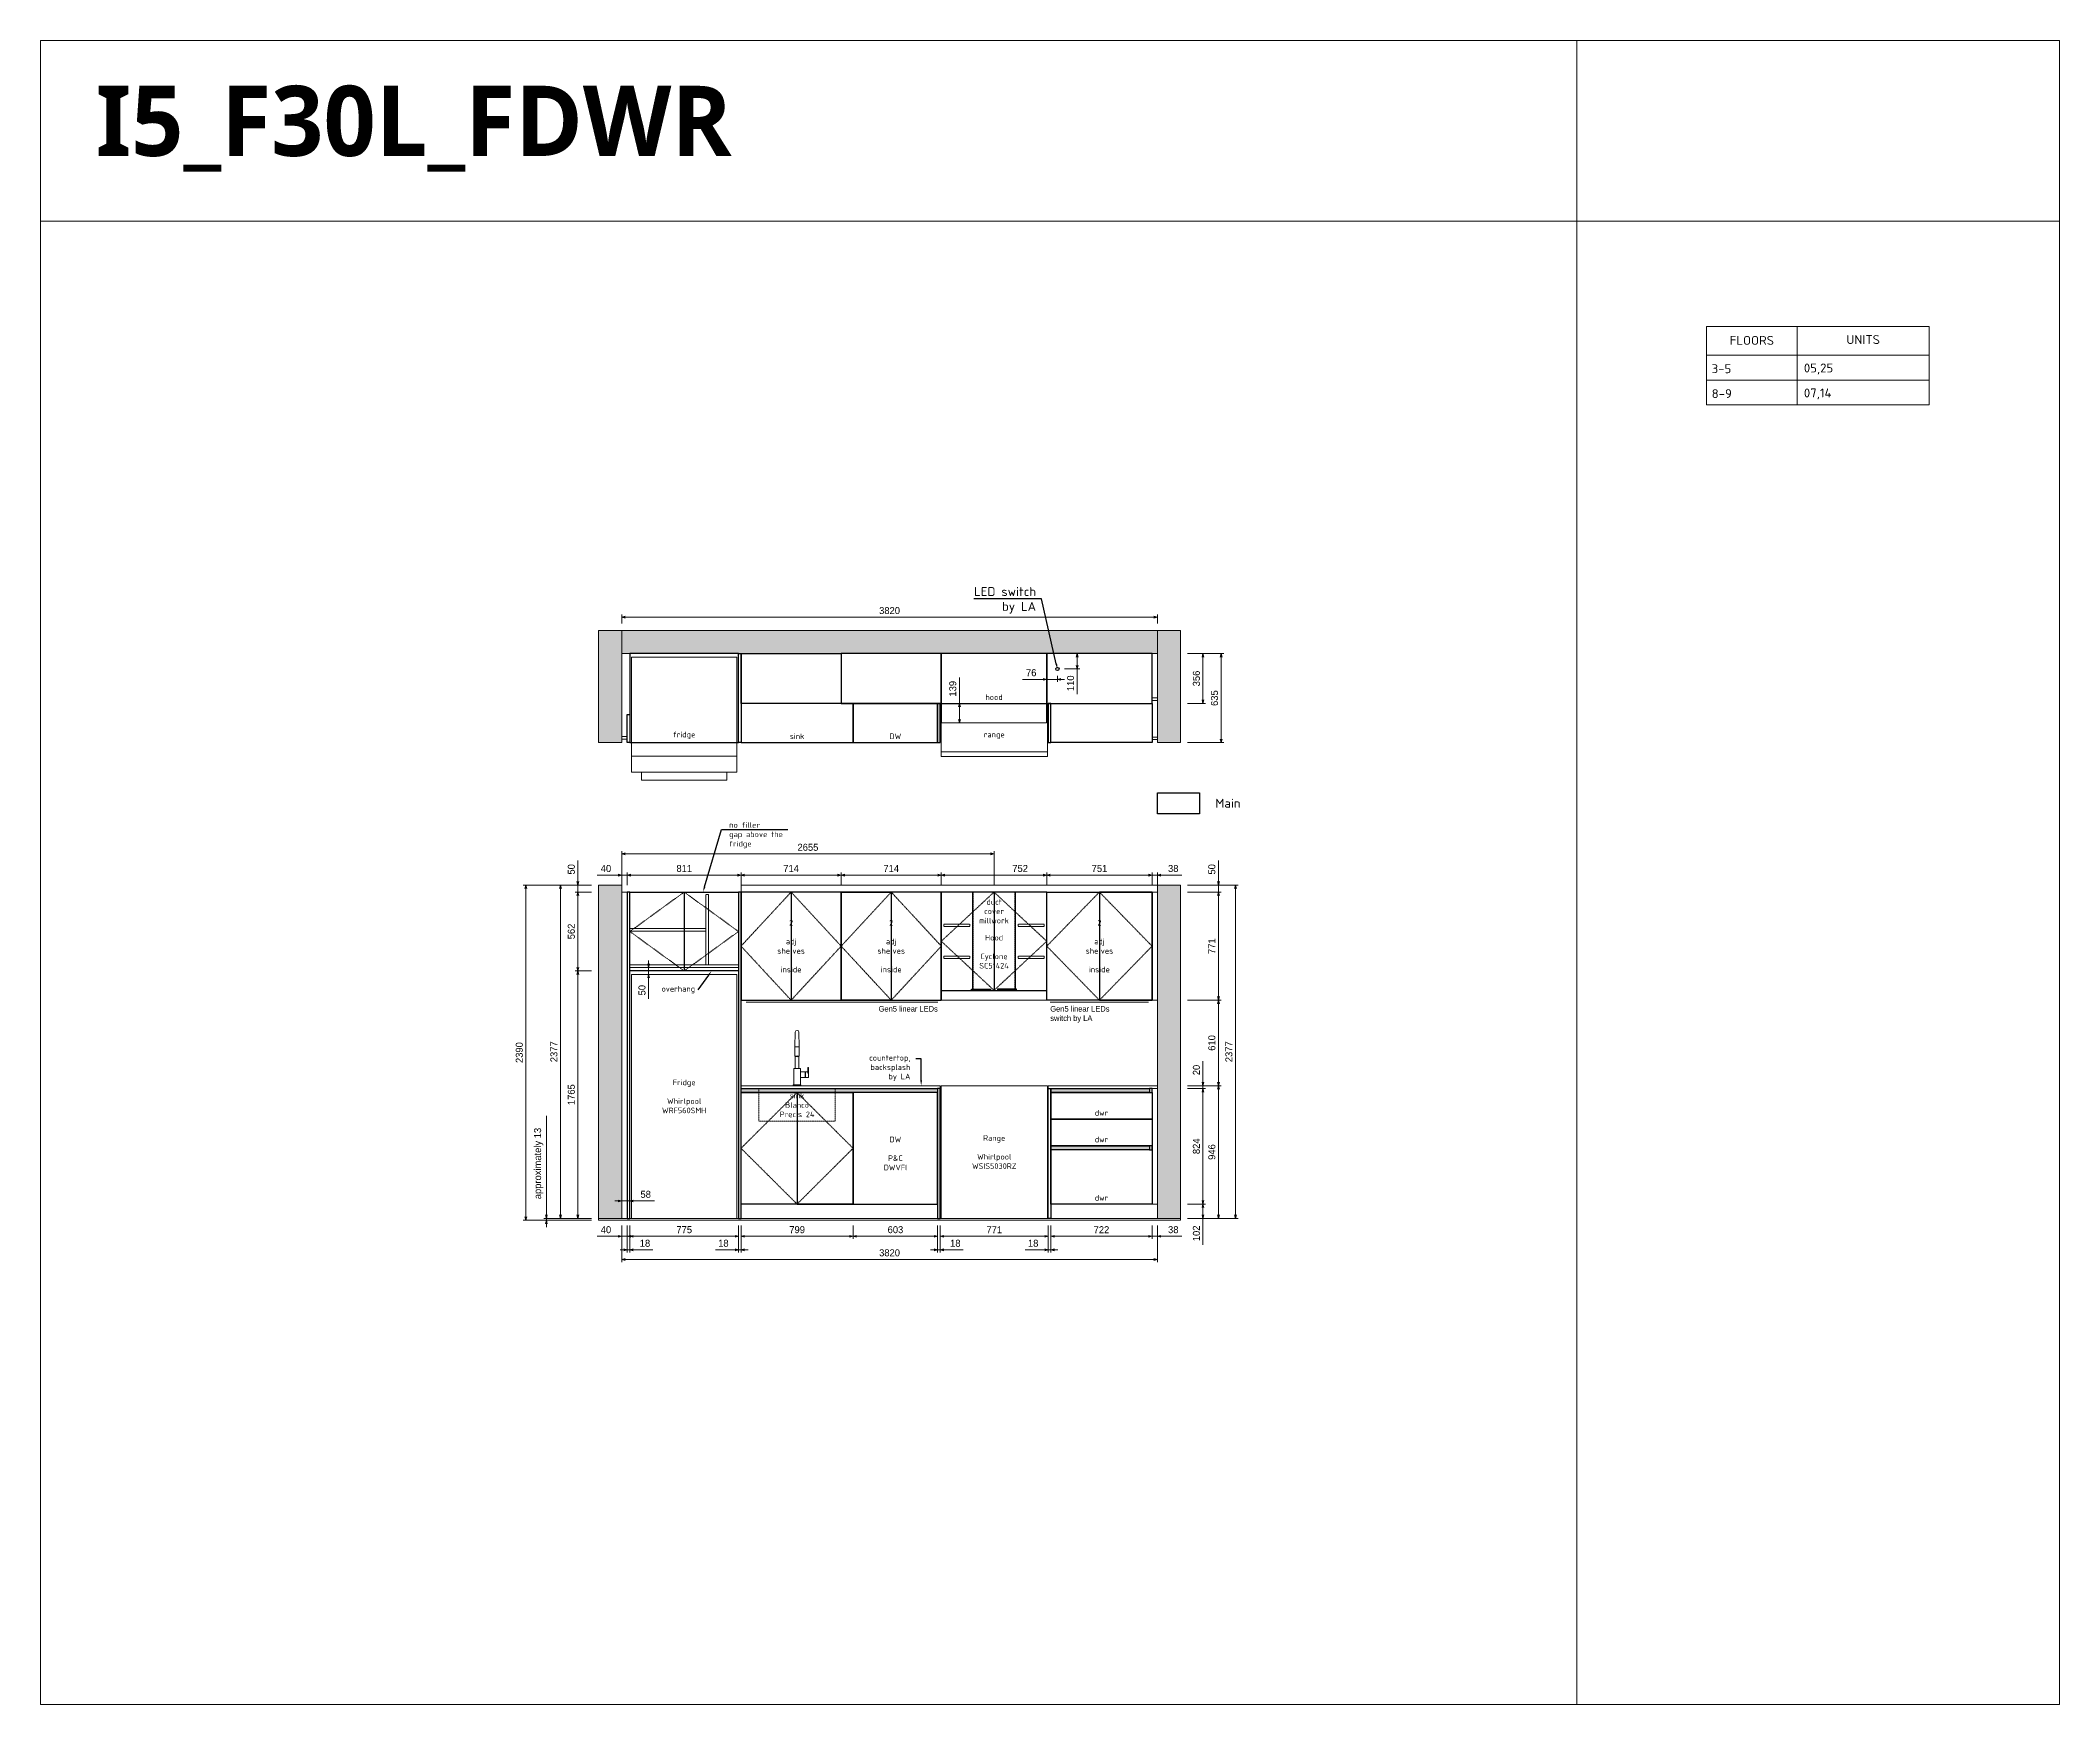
# Model space of a CAD drawing. Header units: millimetres. Extents: x 317748 to 451058, y -7309 to 88509.
# Drawn here: x 336750 to 351148, y -7309 to 4560 of the extents above; entities that cross this region are included whole.
import ezdxf
from ezdxf import colors
from ezdxf.entities.mleader import LeaderData, LeaderLine
from ezdxf.math import Vec2, Vec3

# ---------------------------------------------------------------- set-up
doc = ezdxf.new("R2010")
doc.units = ezdxf.units.MM
doc.header["$LTSCALE"] = 2
doc.header["$MEASUREMENT"] = 0
doc.header["$PDMODE"] = 3
doc.linetypes.add('DASHEDX2', pattern=[1.5, 1, -0.5])
doc.linetypes.add('HIDDEN2', pattern=[0.1875, 0.125, -0.0625])
doc.layers.get('0').update_dxf_attribs({"lineweight": 30})
doc.layers.get('Defpoints').update_dxf_attribs({"color": 255, "lineweight": 0})
for name, color, linetype, lineweight in [('1', 10, 'Continuous', 18), ('4', 6, 'Continuous', 18), ('Appliance', 4, 'Continuous', 20), ('Appliances', 4, 'Continuous', 13), ('Cabinets', 7, 'Continuous', 25), ('Dims', 4, 'Continuous', 20), ('Hatch_grey', 253, 'Continuous', 5), ('KK + Filler', 252, 'Continuous', 18), ('Line_Hdn_Blu', 4, 'HIDDEN2', 5), ('Line_Hidden', 8, 'DASHEDX2', 15), ('Line_Thin', 8, 'Continuous', 18), ('Text', 4, 'Continuous', 20)]:
    doc.layers.add(name, color=color, linetype=linetype, lineweight=lineweight)
doc.styles.add('AGS', font='ags.shx')
doc.styles.add('style1', font='simplex.shx')
doc.dimstyles.new('mm LG 30', dxfattribs={"dimtxt": 50, "dimasz": 25, "dimexe": 19, "dimexo": 50, "dimgap": 22, "dimtad": 1, "dimdec": 0, "dimdsep": 46, "dimtxsty": 'AGS', "dimblk": 'OPEN30', "dimcen": 2, "dimclrd": 256, "dimclre": 256, "dimclrt": 256, "dimadec": 0, "dimazin": 0, "dimtm": 1e-09, "dimtfac": 1, "dimtdec": 0, "dimtmove": 0, "dimatfit": 3, "dimldrblk": 'OPEN30', "dimfxl": 1, "dimtolj": 1, "dimlwd": -1, "dimlwe": -1, "dimarcsym": 0})

msp = doc.modelspace()

# ---------------------------------------------------------------- texts
at = {"layer": '4', "color": 1, "insert": (337143.5, 4235.8), "char_height": 500.5397, "attachment_point": 1, "style": 'style1'}
msp.add_mtext_dynamic_manual_height_columns('{\\fSegoe UI Semibold|b0|i0|c0|p34;\\C3;I\\fSegoe UI Semibold|b0|i0|c204|p34;5\\fSegoe UI Semibold|b0|i0|c0|p34;_F\\fSegoe UI Semibold|b0|i0|c204|p34;30\\fSegoe UI Semibold|b0|i0|c0|p34;L_FDWR}', width=12685.365, gutter_width=25.4, heights=[0], dxfattribs=at)
at = {"layer": 'Appliances', "ltscale": 2, "char_height": 40, "style": 'AGS'}
for s, insert, attachment_point in [('Gen5 linear LEDs', (343149, -2326.7), 3), ('Gen5 linear LEDs\\Pswitch by LA', (343951, -2326.7), 1)]:
    msp.add_mtext_dynamic_manual_height_columns(s, width=595.469, gutter_width=1000, heights=[0], dxfattribs=dict(at, insert=insert, attachment_point=attachment_point))
at = {"layer": 'Dims', "char_height": 40, "style": 'style1'}
for s, width, heights, insert, attachment_point in [('\\pxqc;hood', 405.632, [143], (343550, -144.1), 8), ('\\pxqc;fridge', 405.632, [143], (341340.5, -423.1), 8), ('\\pxqc;sink', 405.632, [143], (342145.5, -423.1), 8), ('\\pxqc;DW', 405.632, [143], (342846.5, -423.1), 8), ('\\pxqc;range', 405.632, [143], (343552.1, -423.1), 8), ('\\pxqc;2\\P\\Padj\\Pshelves\\P\\Pinside', 298.831, [479.9], (342103, -1899.8), 5), ('\\pxqc;2\\P\\Padj\\Pshelves\\P\\Pinside', 298.831, [479.9], (342817, -1899.8), 5), ('\\pxqc;2\\P\\Padj\\Pshelves\\P\\Pinside', 298.831, [479.9], (344301.5, -1899.8), 5), ('\\pxqc;Hood\\P\\PCyclone\\PSC51424', 600, [287.9], (343550, -1939.3), 5), ('\\pxqc;Fridge\\P\\PWhirlpool\\PWRF560SMH', 600, [287.9], (341340.5, -2971.3), 5), ('\\pxqc;sink\\PBlanco\\PPrecis 24', 600, [287.9], (342145.5, -3032.8), 5), ('\\pxqc;dwr', 263.766, [93], (344316, -3108.3), 8), ('\\pxqc;DW\\P\\PP&C\\PDWVFI', 600, [287.9], (342846.5, -3378.3), 5), ('\\pxqc;Range\\P\\PWhirlpool\\PWSIS5030RZ', 600, [287.9], (343551.5, -3368.3), 5), ('\\pxqc;dwr', 263.766, [93], (344316, -3298.3), 8), ('\\pxqc;dwr', 263.766, [93], (344316, -3714.3), 8)]:
    msp.add_mtext_dynamic_manual_height_columns(s, width=width, gutter_width=25, heights=heights, dxfattribs=dict(at, insert=insert, attachment_point=attachment_point))
at = {"layer": 'Dims', "insert": (343550, -1564.3), "char_height": 40, "width": 331.87, "attachment_point": 2, "style": 'style1'}
msp.add_mtext('\\pxqc;duct\\Pcover \\Pmillwork', dxfattribs=at)
at = {"layer": 'Text', "color": 0, "char_height": 63.5, "attachment_point": 1, "style": 'style1'}
for s, width, insert in [('\\pxqc;FLOORS', 648.035, (348629.8, 2452)), ('\\pxqc;UNITS', 939.728, (349277.8, 2457.6)), ('3-5', 648.035, (348667.2, 2249.9)), ('\\pxql;05,25', 648.035, (349324.4, 2255)), ('8-9', 648.035, (348667.2, 2072.1)), ('\\pxql;07,14', 648.035, (349324.4, 2077.2))]:
    msp.add_mtext_dynamic_manual_height_columns(s, width=width, gutter_width=25.4, heights=[0], dxfattribs=dict(at, insert=insert))
at = {"layer": 'Text', "insert": (345127.9, -880.7), "char_height": 63.5, "attachment_point": 4, "style": 'style1'}
msp.add_mtext_dynamic_manual_height_columns('Main', width=954.766, gutter_width=25.4, heights=[332.5], dxfattribs=at)

# ---------------------------------------------------------------- blocks, each defined once
blk = doc.blocks.new('_Open30')
at = {"color": 0, "linetype": 'ByBlock', "lineweight": -2}
for p, q in [((-1, 0.27), (0, 0)), ((0, 0), (-1, -0.27)), ((0, 0), (-1, 0))]:
    blk.add_line(p, q, dxfattribs=at)
blk = doc.blocks.new('*D263')
at = {"layer": 'Defpoints', "color": 0, "ltscale": 2, "transparency": 16777216}
for p in [(343166, -3841), (343937, -3841), (343937, -3969)]:
    blk.add_point(p, dxfattribs=at)
at = {"layer": 'Dims', "ltscale": 2, "transparency": 16777216}
for p, q in [((343166, -3891), (343166, -3988)), ((343191, -3969), (343912, -3969)), ((343937, -3891), (343937, -3988))]:
    blk.add_line(p, q, dxfattribs=at)
at = {"layer": 'Dims', "ltscale": 2, "transparency": 16777216, "xscale": 25, "yscale": 25, "zscale": 25, "rotation": 180}
blk.add_blockref('_Open30', (343166, -3969), dxfattribs=at)
at = {"layer": 'Dims', "ltscale": 2, "transparency": 16777216, "xscale": 25, "yscale": 25, "zscale": 25}
blk.add_blockref('_Open30', (343937, -3969), dxfattribs=at)
at = {"layer": 'Dims', "ltscale": 2, "transparency": 16777216, "insert": (343552, -3922), "char_height": 50, "attachment_point": 5, "style": 'AGS'}
blk.add_mtext('\\A1;771', dxfattribs=at)
blk = doc.blocks.new('*D244')
at = {"layer": 'Defpoints', "color": 0, "ltscale": 2, "transparency": 16777216}
for p in [(342545, -3841), (343148, -3841), (342545, -3969)]:
    blk.add_point(p, dxfattribs=at)
at = {"layer": 'Dims', "ltscale": 2, "transparency": 16777216}
for p, q in [((342545, -3891), (342545, -3988)), ((343123, -3969), (342570, -3969)), ((343148, -3891), (343148, -3988))]:
    blk.add_line(p, q, dxfattribs=at)
at = {"layer": 'Dims', "ltscale": 2, "transparency": 16777216, "xscale": 25, "yscale": 25, "zscale": 25, "rotation": 180}
blk.add_blockref('_Open30', (342545, -3969), dxfattribs=at)
at = {"layer": 'Dims', "ltscale": 2, "transparency": 16777216, "xscale": 25, "yscale": 25, "zscale": 25}
blk.add_blockref('_Open30', (343148, -3969), dxfattribs=at)
at = {"layer": 'Dims', "ltscale": 2, "transparency": 16777216, "insert": (342847, -3922), "char_height": 50, "attachment_point": 5, "style": 'AGS'}
blk.add_mtext('\\A1;603', dxfattribs=at)
blk = doc.blocks.new('*D245')
at = {"layer": 'Defpoints', "color": 0, "ltscale": 2, "transparency": 16777216}
for p in [(341746, -3841), (342545, -3841), (341746, -3969)]:
    blk.add_point(p, dxfattribs=at)
at = {"layer": 'Dims', "ltscale": 2, "transparency": 16777216}
for p, q in [((341746, -3891), (341746, -3988)), ((342520, -3969), (341771, -3969)), ((342545, -3891), (342545, -3988))]:
    blk.add_line(p, q, dxfattribs=at)
at = {"layer": 'Dims', "ltscale": 2, "transparency": 16777216, "xscale": 25, "yscale": 25, "zscale": 25, "rotation": 180}
blk.add_blockref('_Open30', (341746, -3969), dxfattribs=at)
at = {"layer": 'Dims', "ltscale": 2, "transparency": 16777216, "xscale": 25, "yscale": 25, "zscale": 25}
blk.add_blockref('_Open30', (342545, -3969), dxfattribs=at)
at = {"layer": 'Dims', "ltscale": 2, "transparency": 16777216, "insert": (342146, -3922), "char_height": 50, "attachment_point": 5, "style": 'AGS'}
blk.add_mtext('\\A1;799', dxfattribs=at)
blk = doc.blocks.new('*D246')
at = {"layer": 'Defpoints', "color": 0, "ltscale": 2, "transparency": 16777216}
for p in [(343955, -3841), (344677, -3841), (344677, -3969)]:
    blk.add_point(p, dxfattribs=at)
at = {"layer": 'Dims', "ltscale": 2, "transparency": 16777216}
for p, q in [((343955, -3891), (343955, -3988)), ((343980, -3969), (344652, -3969)), ((344677, -3891), (344677, -3988))]:
    blk.add_line(p, q, dxfattribs=at)
at = {"layer": 'Dims', "ltscale": 2, "transparency": 16777216, "xscale": 25, "yscale": 25, "zscale": 25, "rotation": 180}
blk.add_blockref('_Open30', (343955, -3969), dxfattribs=at)
at = {"layer": 'Dims', "ltscale": 2, "transparency": 16777216, "xscale": 25, "yscale": 25, "zscale": 25}
blk.add_blockref('_Open30', (344677, -3969), dxfattribs=at)
at = {"layer": 'Dims', "ltscale": 2, "transparency": 16777216, "insert": (344316, -3922), "char_height": 50, "attachment_point": 5, "style": 'AGS'}
blk.add_mtext('\\A1;722', dxfattribs=at)
blk = doc.blocks.new('*D222')
at = {"layer": 'Defpoints', "color": 0, "ltscale": 2, "transparency": 16777216}
for p in [(344677, -3841), (344715, -3841), (344715, -3969)]:
    blk.add_point(p, dxfattribs=at)
at = {"layer": 'Dims', "ltscale": 2, "transparency": 16777216}
for p, q in [((344652, -3969), (344627, -3969)), ((344677, -3891), (344677, -3988)), ((344677, -3969), (344715, -3969)), ((344715, -3891), (344715, -3988)), ((344740, -3969), (344890, -3969))]:
    blk.add_line(p, q, dxfattribs=at)
at = {"layer": 'Dims', "ltscale": 2, "transparency": 16777216, "xscale": 25, "yscale": 25, "zscale": 25}
blk.add_blockref('_Open30', (344677, -3969), dxfattribs=at)
at = {"layer": 'Dims', "ltscale": 2, "transparency": 16777216, "xscale": 25, "yscale": 25, "zscale": 25, "rotation": 180}
blk.add_blockref('_Open30', (344715, -3969), dxfattribs=at)
at = {"layer": 'Dims', "ltscale": 2, "transparency": 16777216, "insert": (344828, -3922), "char_height": 50, "attachment_point": 5, "style": 'AGS'}
blk.add_mtext('\\A1;38', dxfattribs=at)
blk = doc.blocks.new('*D223')
at = {"layer": 'Defpoints', "color": 0, "ltscale": 2, "transparency": 16777216}
for p in [(343937, -3841), (343955, -3841), (343937, -4066)]:
    blk.add_point(p, dxfattribs=at)
at = {"layer": 'Dims', "ltscale": 2, "transparency": 16777216}
for p, q in [((343937, -3891), (343937, -4085)), ((343955, -3891), (343955, -4085)), ((343912, -4066), (343772, -4066)), ((343955, -4066), (343937, -4066)), ((343980, -4066), (344005, -4066))]:
    blk.add_line(p, q, dxfattribs=at)
at = {"layer": 'Dims', "ltscale": 2, "transparency": 16777216, "xscale": 25, "yscale": 25, "zscale": 25}
blk.add_blockref('_Open30', (343937, -4066), dxfattribs=at)
at = {"layer": 'Dims', "ltscale": 2, "transparency": 16777216, "xscale": 25, "yscale": 25, "zscale": 25, "rotation": 180}
blk.add_blockref('_Open30', (343955, -4066), dxfattribs=at)
at = {"layer": 'Dims', "ltscale": 2, "transparency": 16777216, "insert": (343829, -4019), "char_height": 50, "attachment_point": 5, "style": 'AGS'}
blk.add_mtext('\\A1;18', dxfattribs=at)
blk = doc.blocks.new('*D224')
at = {"layer": 'Defpoints', "color": 0, "ltscale": 2, "transparency": 16777216}
for p in [(343148, -3841), (343166, -3841), (343166, -4066)]:
    blk.add_point(p, dxfattribs=at)
at = {"layer": 'Dims', "ltscale": 2, "transparency": 16777216}
for p, q in [((343148, -3891), (343148, -4085)), ((343166, -3891), (343166, -4085)), ((343123, -4066), (343098, -4066)), ((343148, -4066), (343166, -4066)), ((343191, -4066), (343331, -4066))]:
    blk.add_line(p, q, dxfattribs=at)
at = {"layer": 'Dims', "ltscale": 2, "transparency": 16777216, "xscale": 25, "yscale": 25, "zscale": 25}
blk.add_blockref('_Open30', (343148, -4066), dxfattribs=at)
at = {"layer": 'Dims', "ltscale": 2, "transparency": 16777216, "xscale": 25, "yscale": 25, "zscale": 25, "rotation": 180}
blk.add_blockref('_Open30', (343166, -4066), dxfattribs=at)
at = {"layer": 'Dims', "ltscale": 2, "transparency": 16777216, "insert": (343274, -4019), "char_height": 50, "attachment_point": 5, "style": 'AGS'}
blk.add_mtext('\\A1;18', dxfattribs=at)
blk = doc.blocks.new('*D247')
at = {"layer": 'Defpoints', "color": 0, "ltscale": 2, "transparency": 16777216}
for p in [(340953, -3841), (341728, -3841), (340953, -3969)]:
    blk.add_point(p, dxfattribs=at)
at = {"layer": 'Dims', "ltscale": 2, "transparency": 16777216}
for p, q in [((340953, -3891), (340953, -3988)), ((341703, -3969), (340978, -3969)), ((341728, -3891), (341728, -3988))]:
    blk.add_line(p, q, dxfattribs=at)
at = {"layer": 'Dims', "ltscale": 2, "transparency": 16777216, "xscale": 25, "yscale": 25, "zscale": 25, "rotation": 180}
blk.add_blockref('_Open30', (340953, -3969), dxfattribs=at)
at = {"layer": 'Dims', "ltscale": 2, "transparency": 16777216, "xscale": 25, "yscale": 25, "zscale": 25}
blk.add_blockref('_Open30', (341728, -3969), dxfattribs=at)
at = {"layer": 'Dims', "ltscale": 2, "transparency": 16777216, "insert": (341341, -3922), "char_height": 50, "attachment_point": 5, "style": 'AGS'}
blk.add_mtext('\\A1;775', dxfattribs=at)
blk = doc.blocks.new('*D225')
at = {"layer": 'Defpoints', "color": 0, "ltscale": 2, "transparency": 16777216}
for p in [(341728, -3841), (341746, -3841), (341728, -4066)]:
    blk.add_point(p, dxfattribs=at)
at = {"layer": 'Dims', "ltscale": 2, "transparency": 16777216}
for p, q in [((341728, -3891), (341728, -4085)), ((341746, -3891), (341746, -4085)), ((341703, -4066), (341563, -4066)), ((341746, -4066), (341728, -4066)), ((341771, -4066), (341796, -4066))]:
    blk.add_line(p, q, dxfattribs=at)
at = {"layer": 'Dims', "ltscale": 2, "transparency": 16777216, "xscale": 25, "yscale": 25, "zscale": 25}
blk.add_blockref('_Open30', (341728, -4066), dxfattribs=at)
at = {"layer": 'Dims', "ltscale": 2, "transparency": 16777216, "xscale": 25, "yscale": 25, "zscale": 25, "rotation": 180}
blk.add_blockref('_Open30', (341746, -4066), dxfattribs=at)
at = {"layer": 'Dims', "ltscale": 2, "transparency": 16777216, "insert": (341620, -4019), "char_height": 50, "attachment_point": 5, "style": 'AGS'}
blk.add_mtext('\\A1;18', dxfattribs=at)
blk = doc.blocks.new('*D248')
at = {"layer": 'Defpoints', "color": 0, "ltscale": 2, "transparency": 16777216}
for p in [(340935, -3841), (340953, -3841), (340953, -4066)]:
    blk.add_point(p, dxfattribs=at)
at = {"layer": 'Dims', "ltscale": 2, "transparency": 16777216}
for p, q in [((340935, -3891), (340935, -4085)), ((340953, -3891), (340953, -4085)), ((340910, -4066), (340885, -4066)), ((340935, -4066), (340953, -4066)), ((340978, -4066), (341118, -4066))]:
    blk.add_line(p, q, dxfattribs=at)
at = {"layer": 'Dims', "ltscale": 2, "transparency": 16777216, "xscale": 25, "yscale": 25, "zscale": 25}
blk.add_blockref('_Open30', (340935, -4066), dxfattribs=at)
at = {"layer": 'Dims', "ltscale": 2, "transparency": 16777216, "xscale": 25, "yscale": 25, "zscale": 25, "rotation": 180}
blk.add_blockref('_Open30', (340953, -4066), dxfattribs=at)
at = {"layer": 'Dims', "ltscale": 2, "transparency": 16777216, "insert": (341061, -4019), "char_height": 50, "attachment_point": 5, "style": 'AGS'}
blk.add_mtext('\\A1;18', dxfattribs=at)
blk = doc.blocks.new('*D249')
at = {"layer": 'Defpoints', "color": 0, "ltscale": 2, "transparency": 16777216}
for p in [(340895, -3841), (340935, -3841), (340895, -3969)]:
    blk.add_point(p, dxfattribs=at)
at = {"layer": 'Dims', "ltscale": 2, "transparency": 16777216}
for p, q in [((340870, -3969), (340720, -3969)), ((340895, -3891), (340895, -3988)), ((340935, -3969), (340895, -3969)), ((340935, -3891), (340935, -3988)), ((340960, -3969), (340985, -3969))]:
    blk.add_line(p, q, dxfattribs=at)
at = {"layer": 'Dims', "ltscale": 2, "transparency": 16777216, "xscale": 25, "yscale": 25, "zscale": 25}
blk.add_blockref('_Open30', (340895, -3969), dxfattribs=at)
at = {"layer": 'Dims', "ltscale": 2, "transparency": 16777216, "xscale": 25, "yscale": 25, "zscale": 25, "rotation": 180}
blk.add_blockref('_Open30', (340935, -3969), dxfattribs=at)
at = {"layer": 'Dims', "ltscale": 2, "transparency": 16777216, "insert": (340783, -3922), "char_height": 50, "attachment_point": 5, "style": 'AGS'}
blk.add_mtext('\\A1;40', dxfattribs=at)
blk = doc.blocks.new('*D226')
at = {"layer": 'Defpoints', "color": 0, "ltscale": 2, "transparency": 16777216}
for p in [(340895, -3841), (344715, -3841), (344715, -4134)]:
    blk.add_point(p, dxfattribs=at)
at = {"layer": 'Dims', "ltscale": 2, "transparency": 16777216}
for p, q in [((340895, -3891), (340895, -4153)), ((344715, -3891), (344715, -4153)), ((340920, -4134), (344690, -4134))]:
    blk.add_line(p, q, dxfattribs=at)
at = {"layer": 'Dims', "ltscale": 2, "transparency": 16777216, "xscale": 25, "yscale": 25, "zscale": 25, "rotation": 180}
blk.add_blockref('_Open30', (340895, -4134), dxfattribs=at)
at = {"layer": 'Dims', "ltscale": 2, "transparency": 16777216, "xscale": 25, "yscale": 25, "zscale": 25}
blk.add_blockref('_Open30', (344715, -4134), dxfattribs=at)
at = {"layer": 'Dims', "ltscale": 2, "transparency": 16777216, "insert": (342805, -4087), "char_height": 50, "attachment_point": 5, "style": 'AGS'}
blk.add_mtext('\\A1;3820', dxfattribs=at)
blk = doc.blocks.new('*D227')
at = {"layer": 'Defpoints', "color": 0, "ltscale": 2, "transparency": 16777216}
for p in [(344880, -3739), (344880, -3841), (345040, -3841)]:
    blk.add_point(p, dxfattribs=at)
at = {"layer": 'Dims', "ltscale": 2, "transparency": 16777216}
for p, q in [((344930, -3739), (345059, -3739)), ((344930, -3841), (345059, -3841)), ((345040, -3764), (345040, -3816)), ((345040, -3841), (345040, -4029))]:
    blk.add_line(p, q, dxfattribs=at)
at = {"layer": 'Dims', "ltscale": 2, "transparency": 16777216, "xscale": 25, "yscale": 25, "zscale": 25}
for p, rotation in [((345040, -3739), 90), ((345040, -3841), 270)]:
    blk.add_blockref('_Open30', p, dxfattribs=dict(at, rotation=rotation))
at = {"layer": 'Dims', "ltscale": 2, "transparency": 16777216, "insert": (344993, -3948), "char_height": 50, "attachment_point": 5, "rotation": 90, "style": 'AGS'}
blk.add_mtext('\\A1;102', dxfattribs=at)
blk = doc.blocks.new('*D228')
at = {"layer": 'Defpoints', "color": 0, "ltscale": 2, "transparency": 16777216}
for p in [(344880, -2915), (345040, -2915), (344880, -3739)]:
    blk.add_point(p, dxfattribs=at)
at = {"layer": 'Dims', "ltscale": 2, "transparency": 16777216}
for p, q in [((344930, -2915), (345059, -2915)), ((345040, -3714), (345040, -2940)), ((344930, -3739), (345059, -3739))]:
    blk.add_line(p, q, dxfattribs=at)
at = {"layer": 'Dims', "ltscale": 2, "transparency": 16777216, "xscale": 25, "yscale": 25, "zscale": 25}
for p, rotation in [((345040, -2915), 90), ((345040, -3739), 270)]:
    blk.add_blockref('_Open30', p, dxfattribs=dict(at, rotation=rotation))
at = {"layer": 'Dims', "ltscale": 2, "transparency": 16777216, "insert": (344993, -3327), "char_height": 50, "attachment_point": 5, "rotation": 90, "style": 'AGS'}
blk.add_mtext('\\A1;824', dxfattribs=at)
blk = doc.blocks.new('*D229')
at = {"layer": 'Defpoints', "color": 0, "ltscale": 2, "transparency": 16777216}
for p in [(344880, -2895), (344880, -2915), (345040, -2895)]:
    blk.add_point(p, dxfattribs=at)
at = {"layer": 'Dims', "ltscale": 2, "transparency": 16777216}
for p, q in [((345040, -2870), (345040, -2720)), ((344930, -2895), (345059, -2895)), ((344930, -2915), (345059, -2915)), ((345040, -2915), (345040, -2895)), ((345040, -2940), (345040, -2965))]:
    blk.add_line(p, q, dxfattribs=at)
at = {"layer": 'Dims', "ltscale": 2, "transparency": 16777216, "xscale": 25, "yscale": 25, "zscale": 25}
for p, rotation in [((345040, -2895), 270), ((345040, -2915), 90)]:
    blk.add_blockref('_Open30', p, dxfattribs=dict(at, rotation=rotation))
at = {"layer": 'Dims', "ltscale": 2, "transparency": 16777216, "insert": (344993, -2783), "char_height": 50, "attachment_point": 5, "rotation": 90, "style": 'AGS'}
blk.add_mtext('\\A1;20', dxfattribs=at)
blk = doc.blocks.new('*D230')
at = {"layer": 'Defpoints', "color": 0, "ltscale": 2, "transparency": 16777216}
for p in [(344880, -2895), (344880, -3841), (345150, -3841)]:
    blk.add_point(p, dxfattribs=at)
at = {"layer": 'Dims', "ltscale": 2, "transparency": 16777216}
for p, q in [((344930, -2895), (345169, -2895)), ((345150, -2920), (345150, -3816)), ((344930, -3841), (345169, -3841))]:
    blk.add_line(p, q, dxfattribs=at)
at = {"layer": 'Dims', "ltscale": 2, "transparency": 16777216, "xscale": 25, "yscale": 25, "zscale": 25}
for p, rotation in [((345150, -2895), 90), ((345150, -3841), 270)]:
    blk.add_blockref('_Open30', p, dxfattribs=dict(at, rotation=rotation))
at = {"layer": 'Dims', "ltscale": 2, "transparency": 16777216, "insert": (345103, -3368), "char_height": 50, "attachment_point": 5, "rotation": 90, "style": 'AGS'}
blk.add_mtext('\\A1;946', dxfattribs=at)
blk = doc.blocks.new('*D231')
at = {"layer": 'Defpoints', "color": 0, "ltscale": 2, "transparency": 16777216}
for p in [(344880, -2285), (345150, -2285), (344880, -2895)]:
    blk.add_point(p, dxfattribs=at)
at = {"layer": 'Dims', "ltscale": 2, "transparency": 16777216}
for p, q in [((344930, -2285), (345169, -2285)), ((345150, -2870), (345150, -2310)), ((344930, -2895), (345169, -2895))]:
    blk.add_line(p, q, dxfattribs=at)
at = {"layer": 'Dims', "ltscale": 2, "transparency": 16777216, "xscale": 25, "yscale": 25, "zscale": 25}
for p, rotation in [((345150, -2285), 90), ((345150, -2895), 270)]:
    blk.add_blockref('_Open30', p, dxfattribs=dict(at, rotation=rotation))
at = {"layer": 'Dims', "ltscale": 2, "transparency": 16777216, "insert": (345103, -2590), "char_height": 50, "attachment_point": 5, "rotation": 90, "style": 'AGS'}
blk.add_mtext('\\A1;610', dxfattribs=at)
blk = doc.blocks.new('*D232')
at = {"layer": 'Defpoints', "color": 0, "ltscale": 2, "transparency": 16777216}
for p in [(344880, -1514), (345150, -1514), (344880, -2285)]:
    blk.add_point(p, dxfattribs=at)
at = {"layer": 'Dims', "ltscale": 2, "transparency": 16777216}
for p, q in [((344930, -1514), (345169, -1514)), ((345150, -2260), (345150, -1539)), ((344930, -2285), (345169, -2285))]:
    blk.add_line(p, q, dxfattribs=at)
at = {"layer": 'Dims', "ltscale": 2, "transparency": 16777216, "xscale": 25, "yscale": 25, "zscale": 25}
for p, rotation in [((345150, -1514), 90), ((345150, -2285), 270)]:
    blk.add_blockref('_Open30', p, dxfattribs=dict(at, rotation=rotation))
at = {"layer": 'Dims', "ltscale": 2, "transparency": 16777216, "insert": (345103, -1900), "char_height": 50, "attachment_point": 5, "rotation": 90, "style": 'AGS'}
blk.add_mtext('\\A1;771', dxfattribs=at)
blk = doc.blocks.new('*D233')
at = {"layer": 'Defpoints', "color": 0, "ltscale": 2, "transparency": 16777216}
for p in [(344880, -1464), (344880, -1514), (345150, -1464)]:
    blk.add_point(p, dxfattribs=at)
at = {"layer": 'Dims', "ltscale": 2, "transparency": 16777216}
for p, q in [((345150, -1439), (345150, -1289)), ((344930, -1464), (345169, -1464)), ((344930, -1514), (345169, -1514)), ((345150, -1514), (345150, -1464)), ((345150, -1539), (345150, -1564))]:
    blk.add_line(p, q, dxfattribs=at)
at = {"layer": 'Dims', "ltscale": 2, "transparency": 16777216, "xscale": 25, "yscale": 25, "zscale": 25}
for p, rotation in [((345150, -1464), 270), ((345150, -1514), 90)]:
    blk.add_blockref('_Open30', p, dxfattribs=dict(at, rotation=rotation))
at = {"layer": 'Dims', "ltscale": 2, "transparency": 16777216, "insert": (345103, -1352), "char_height": 50, "attachment_point": 5, "rotation": 90, "style": 'AGS'}
blk.add_mtext('\\A1;50', dxfattribs=at)
blk = doc.blocks.new('*D234')
at = {"layer": 'Defpoints', "color": 0, "ltscale": 2, "transparency": 16777216}
for p in [(344880, -1464), (344880, -3841), (345272, -3841)]:
    blk.add_point(p, dxfattribs=at)
at = {"layer": 'Dims', "ltscale": 2, "transparency": 16777216}
for p, q in [((344930, -1464), (345291, -1464)), ((345272, -1489), (345272, -3816)), ((344930, -3841), (345291, -3841))]:
    blk.add_line(p, q, dxfattribs=at)
at = {"layer": 'Dims', "ltscale": 2, "transparency": 16777216, "xscale": 25, "yscale": 25, "zscale": 25}
for p, rotation in [((345272, -1464), 90), ((345272, -3841), 270)]:
    blk.add_blockref('_Open30', p, dxfattribs=dict(at, rotation=rotation))
at = {"layer": 'Dims', "ltscale": 2, "transparency": 16777216, "insert": (345225, -2653), "char_height": 50, "attachment_point": 5, "rotation": 90, "style": 'AGS'}
blk.add_mtext('\\A1;2377', dxfattribs=at)
blk = doc.blocks.new('*D250')
at = {"layer": 'Defpoints', "color": 0, "ltscale": 2, "transparency": 16777216}
for p in [(344677, -1393), (343926, -1514), (344677, -1514)]:
    blk.add_point(p, dxfattribs=at)
at = {"layer": 'Dims', "ltscale": 2, "transparency": 16777216}
for p, q in [((343926, -1464), (343926, -1374)), ((343951, -1393), (344652, -1393)), ((344677, -1464), (344677, -1374))]:
    blk.add_line(p, q, dxfattribs=at)
at = {"layer": 'Dims', "ltscale": 2, "transparency": 16777216, "xscale": 25, "yscale": 25, "zscale": 25, "rotation": 180}
blk.add_blockref('_Open30', (343926, -1393), dxfattribs=at)
at = {"layer": 'Dims', "ltscale": 2, "transparency": 16777216, "xscale": 25, "yscale": 25, "zscale": 25}
blk.add_blockref('_Open30', (344677, -1393), dxfattribs=at)
at = {"layer": 'Dims', "ltscale": 2, "transparency": 16777216, "insert": (344302, -1346), "char_height": 50, "attachment_point": 5, "style": 'AGS'}
blk.add_mtext('\\A1;751', dxfattribs=at)
blk = doc.blocks.new('*D235')
at = {"layer": 'Defpoints', "color": 0, "ltscale": 2, "transparency": 16777216}
for p in [(343174, -1393), (343174, -1514), (343926, -1514)]:
    blk.add_point(p, dxfattribs=at)
at = {"layer": 'Dims', "ltscale": 2, "transparency": 16777216}
for p, q in [((343174, -1464), (343174, -1374)), ((343901, -1393), (343199, -1393)), ((343926, -1464), (343926, -1374))]:
    blk.add_line(p, q, dxfattribs=at)
at = {"layer": 'Dims', "ltscale": 2, "transparency": 16777216, "xscale": 25, "yscale": 25, "zscale": 25, "rotation": 180}
blk.add_blockref('_Open30', (343174, -1393), dxfattribs=at)
at = {"layer": 'Dims', "ltscale": 2, "transparency": 16777216, "xscale": 25, "yscale": 25, "zscale": 25}
blk.add_blockref('_Open30', (343926, -1393), dxfattribs=at)
at = {"layer": 'Dims', "ltscale": 2, "transparency": 16777216, "insert": (343736, -1346), "char_height": 50, "attachment_point": 5, "style": 'AGS'}
blk.add_mtext('\\A1;752', dxfattribs=at)
blk = doc.blocks.new('*D251')
at = {"layer": 'Defpoints', "color": 0, "ltscale": 2, "transparency": 16777216}
for p in [(342460, -1393), (342460, -1514), (343174, -1514)]:
    blk.add_point(p, dxfattribs=at)
at = {"layer": 'Dims', "ltscale": 2, "transparency": 16777216}
for p, q in [((342460, -1464), (342460, -1374)), ((343149, -1393), (342485, -1393)), ((343174, -1464), (343174, -1374))]:
    blk.add_line(p, q, dxfattribs=at)
at = {"layer": 'Dims', "ltscale": 2, "transparency": 16777216, "xscale": 25, "yscale": 25, "zscale": 25, "rotation": 180}
blk.add_blockref('_Open30', (342460, -1393), dxfattribs=at)
at = {"layer": 'Dims', "ltscale": 2, "transparency": 16777216, "xscale": 25, "yscale": 25, "zscale": 25}
blk.add_blockref('_Open30', (343174, -1393), dxfattribs=at)
at = {"layer": 'Dims', "ltscale": 2, "transparency": 16777216, "insert": (342817, -1346), "char_height": 50, "attachment_point": 5, "style": 'AGS'}
blk.add_mtext('\\A1;714', dxfattribs=at)
blk = doc.blocks.new('*D252')
at = {"layer": 'Defpoints', "color": 0, "ltscale": 2, "transparency": 16777216}
for p in [(341746, -1393), (341746, -1514), (342460, -1514)]:
    blk.add_point(p, dxfattribs=at)
at = {"layer": 'Dims', "ltscale": 2, "transparency": 16777216}
for p, q in [((341746, -1464), (341746, -1374)), ((342435, -1393), (341771, -1393)), ((342460, -1464), (342460, -1374))]:
    blk.add_line(p, q, dxfattribs=at)
at = {"layer": 'Dims', "ltscale": 2, "transparency": 16777216, "xscale": 25, "yscale": 25, "zscale": 25, "rotation": 180}
blk.add_blockref('_Open30', (341746, -1393), dxfattribs=at)
at = {"layer": 'Dims', "ltscale": 2, "transparency": 16777216, "xscale": 25, "yscale": 25, "zscale": 25}
blk.add_blockref('_Open30', (342460, -1393), dxfattribs=at)
at = {"layer": 'Dims', "ltscale": 2, "transparency": 16777216, "insert": (342103, -1346), "char_height": 50, "attachment_point": 5, "style": 'AGS'}
blk.add_mtext('\\A1;714', dxfattribs=at)
blk = doc.blocks.new('*D253')
at = {"layer": 'Defpoints', "color": 0, "ltscale": 2, "transparency": 16777216}
for p in [(340935, -1393), (340935, -1514), (341746, -1514)]:
    blk.add_point(p, dxfattribs=at)
at = {"layer": 'Dims', "ltscale": 2, "transparency": 16777216}
for p, q in [((340935, -1464), (340935, -1374)), ((341721, -1393), (340960, -1393)), ((341746, -1464), (341746, -1374))]:
    blk.add_line(p, q, dxfattribs=at)
at = {"layer": 'Dims', "ltscale": 2, "transparency": 16777216, "xscale": 25, "yscale": 25, "zscale": 25, "rotation": 180}
blk.add_blockref('_Open30', (340935, -1393), dxfattribs=at)
at = {"layer": 'Dims', "ltscale": 2, "transparency": 16777216, "xscale": 25, "yscale": 25, "zscale": 25}
blk.add_blockref('_Open30', (341746, -1393), dxfattribs=at)
at = {"layer": 'Dims', "ltscale": 2, "transparency": 16777216, "insert": (341341, -1346), "char_height": 50, "attachment_point": 5, "style": 'AGS'}
blk.add_mtext('\\A1;811', dxfattribs=at)
blk = doc.blocks.new('*D254')
at = {"layer": 'Defpoints', "color": 0, "ltscale": 2, "transparency": 16777216}
for p in [(340895, -1393), (340895, -1514), (340935, -1514)]:
    blk.add_point(p, dxfattribs=at)
at = {"layer": 'Dims', "ltscale": 2, "transparency": 16777216}
for p, q in [((340870, -1393), (340720, -1393)), ((340895, -1464), (340895, -1374)), ((340935, -1393), (340895, -1393)), ((340935, -1464), (340935, -1374)), ((340960, -1393), (340985, -1393))]:
    blk.add_line(p, q, dxfattribs=at)
at = {"layer": 'Dims', "ltscale": 2, "transparency": 16777216, "xscale": 25, "yscale": 25, "zscale": 25}
blk.add_blockref('_Open30', (340895, -1393), dxfattribs=at)
at = {"layer": 'Dims', "ltscale": 2, "transparency": 16777216, "xscale": 25, "yscale": 25, "zscale": 25, "rotation": 180}
blk.add_blockref('_Open30', (340935, -1393), dxfattribs=at)
at = {"layer": 'Dims', "ltscale": 2, "transparency": 16777216, "insert": (340783, -1346), "char_height": 50, "attachment_point": 5, "style": 'AGS'}
blk.add_mtext('\\A1;40', dxfattribs=at)
blk = doc.blocks.new('*D255')
at = {"layer": 'Defpoints', "color": 0, "ltscale": 2, "transparency": 16777216}
for p in [(340583, -2076), (340730, -2076), (340730, -3841)]:
    blk.add_point(p, dxfattribs=at)
at = {"layer": 'Dims', "ltscale": 2, "transparency": 16777216}
for p, q in [((340680, -2076), (340564, -2076)), ((340583, -3816), (340583, -2101)), ((340680, -3841), (340564, -3841))]:
    blk.add_line(p, q, dxfattribs=at)
at = {"layer": 'Dims', "ltscale": 2, "transparency": 16777216, "xscale": 25, "yscale": 25, "zscale": 25}
for p, rotation in [((340583, -2076), 90), ((340583, -3841), 270)]:
    blk.add_blockref('_Open30', p, dxfattribs=dict(at, rotation=rotation))
at = {"layer": 'Dims', "ltscale": 2, "transparency": 16777216, "insert": (340536, -2959), "char_height": 50, "attachment_point": 5, "rotation": 90, "style": 'AGS'}
blk.add_mtext('\\A1;1765', dxfattribs=at)
blk = doc.blocks.new('*D236')
at = {"layer": 'Defpoints', "color": 0, "ltscale": 2, "transparency": 16777216}
for p in [(340583, -1514), (340730, -1514), (340730, -2076)]:
    blk.add_point(p, dxfattribs=at)
at = {"layer": 'Dims', "ltscale": 2, "transparency": 16777216}
for p, q in [((340680, -1514), (340564, -1514)), ((340583, -2051), (340583, -1539)), ((340680, -2076), (340564, -2076))]:
    blk.add_line(p, q, dxfattribs=at)
at = {"layer": 'Dims', "ltscale": 2, "transparency": 16777216, "xscale": 25, "yscale": 25, "zscale": 25}
for p, rotation in [((340583, -1514), 90), ((340583, -2076), 270)]:
    blk.add_blockref('_Open30', p, dxfattribs=dict(at, rotation=rotation))
at = {"layer": 'Dims', "ltscale": 2, "transparency": 16777216, "insert": (340536, -1795), "char_height": 50, "attachment_point": 5, "rotation": 90, "style": 'AGS'}
blk.add_mtext('\\A1;562', dxfattribs=at)
blk = doc.blocks.new('*D256')
at = {"layer": 'Defpoints', "color": 0, "ltscale": 2, "transparency": 16777216}
for p in [(340583, -1464), (340730, -1464), (340730, -1514)]:
    blk.add_point(p, dxfattribs=at)
at = {"layer": 'Dims', "ltscale": 2, "transparency": 16777216}
for p, q in [((340583, -1439), (340583, -1289)), ((340680, -1464), (340564, -1464)), ((340680, -1514), (340564, -1514)), ((340583, -1514), (340583, -1464)), ((340583, -1539), (340583, -1564))]:
    blk.add_line(p, q, dxfattribs=at)
at = {"layer": 'Dims', "ltscale": 2, "transparency": 16777216, "xscale": 25, "yscale": 25, "zscale": 25}
for p, rotation in [((340583, -1464), 270), ((340583, -1514), 90)]:
    blk.add_blockref('_Open30', p, dxfattribs=dict(at, rotation=rotation))
at = {"layer": 'Dims', "ltscale": 2, "transparency": 16777216, "insert": (340536, -1352), "char_height": 50, "attachment_point": 5, "rotation": 90, "style": 'AGS'}
blk.add_mtext('\\A1;50', dxfattribs=at)
blk = doc.blocks.new('*D257')
at = {"layer": 'Defpoints', "color": 0, "ltscale": 2, "transparency": 16777216}
for p in [(340459, -1464), (340730, -1464), (340730, -3841)]:
    blk.add_point(p, dxfattribs=at)
at = {"layer": 'Dims', "ltscale": 2, "transparency": 16777216}
for p, q in [((340680, -1464), (340440, -1464)), ((340459, -3816), (340459, -1489)), ((340680, -3841), (340440, -3841))]:
    blk.add_line(p, q, dxfattribs=at)
at = {"layer": 'Dims', "ltscale": 2, "transparency": 16777216, "xscale": 25, "yscale": 25, "zscale": 25}
for p, rotation in [((340459, -1464), 90), ((340459, -3841), 270)]:
    blk.add_blockref('_Open30', p, dxfattribs=dict(at, rotation=rotation))
at = {"layer": 'Dims', "ltscale": 2, "transparency": 16777216, "insert": (340412, -2653), "char_height": 50, "attachment_point": 5, "rotation": 90, "style": 'AGS'}
blk.add_mtext('\\A1;2377', dxfattribs=at)
blk = doc.blocks.new('*D258')
at = {"layer": 'Defpoints', "color": 0, "ltscale": 2, "transparency": 16777216}
for p in [(340358, -3841), (340730, -3841), (340730, -3854)]:
    blk.add_point(p, dxfattribs=at)
at = {"layer": 'Dims', "ltscale": 2, "transparency": 16777216}
for p, q in [((340358, -3816), (340358, -3109)), ((340680, -3841), (340339, -3841)), ((340680, -3854), (340339, -3854)), ((340358, -3854), (340358, -3841)), ((340358, -3879), (340358, -3904))]:
    blk.add_line(p, q, dxfattribs=at)
at = {"layer": 'Dims', "ltscale": 2, "transparency": 16777216, "xscale": 25, "yscale": 25, "zscale": 25}
for p, rotation in [((340358, -3841), 270), ((340358, -3854), 90)]:
    blk.add_blockref('_Open30', p, dxfattribs=dict(at, rotation=rotation))
at = {"layer": 'Dims', "ltscale": 2, "transparency": 16777216, "insert": (340303, -3450), "char_height": 50, "attachment_point": 5, "rotation": 90, "style": 'AGS'}
blk.add_mtext('\\A1;approximately 13', dxfattribs=at)
blk = doc.blocks.new('*D237')
at = {"layer": 'Defpoints', "color": 0, "ltscale": 2, "transparency": 16777216}
for p in [(340212, -1464), (340730, -1464), (340730, -3854)]:
    blk.add_point(p, dxfattribs=at)
at = {"layer": 'Dims', "ltscale": 2, "transparency": 16777216}
for p, q in [((340680, -1464), (340193, -1464)), ((340212, -3829), (340212, -1489)), ((340680, -3854), (340193, -3854))]:
    blk.add_line(p, q, dxfattribs=at)
at = {"layer": 'Dims', "ltscale": 2, "transparency": 16777216, "xscale": 25, "yscale": 25, "zscale": 25}
for p, rotation in [((340212, -1464), 90), ((340212, -3854), 270)]:
    blk.add_blockref('_Open30', p, dxfattribs=dict(at, rotation=rotation))
at = {"layer": 'Dims', "ltscale": 2, "transparency": 16777216, "insert": (340165, -2659), "char_height": 50, "attachment_point": 5, "rotation": 90, "style": 'AGS'}
blk.add_mtext('\\A1;2390', dxfattribs=at)
blk = doc.blocks.new('*D238')
at = {"layer": 'Defpoints', "color": 0, "ltscale": 2, "transparency": 16777216}
for p in [(340966, -2051), (340966, -2101), (341087, -2101)]:
    blk.add_point(p, dxfattribs=at)
at = {"layer": 'Dims', "ltscale": 2, "transparency": 16777216}
for p, q in [((341087, -2026), (341087, -2001)), ((341016, -2051), (341106, -2051)), ((341016, -2101), (341106, -2101)), ((341087, -2051), (341087, -2101)), ((341087, -2126), (341087, -2276))]:
    blk.add_line(p, q, dxfattribs=at)
at = {"layer": 'Dims', "ltscale": 2, "transparency": 16777216, "xscale": 25, "yscale": 25, "zscale": 25}
for p, rotation in [((341087, -2051), 270), ((341087, -2101), 90)]:
    blk.add_blockref('_Open30', p, dxfattribs=dict(at, rotation=rotation))
at = {"layer": 'Dims', "ltscale": 2, "transparency": 16777216, "insert": (341040, -2214), "char_height": 50, "attachment_point": 5, "rotation": 90, "style": 'AGS'}
blk.add_mtext('\\A1;50', dxfattribs=at)
blk = doc.blocks.new('*D259')
at = {"layer": '1', "ltscale": 2, "transparency": 16777216}
for p, q in [((340895, -1464), (340895, -1223)), ((340920, -1242), (343525, -1242)), ((343550, -1464), (343550, -1223))]:
    blk.add_line(p, q, dxfattribs=at)
at = {"layer": 'Defpoints', "color": 0, "ltscale": 2, "transparency": 16777216}
for p in [(343550, -1242), (340895, -1514), (343550, -1514)]:
    blk.add_point(p, dxfattribs=at)
at = {"layer": '1', "ltscale": 2, "transparency": 16777216, "xscale": 25, "yscale": 25, "zscale": 25, "rotation": 180}
blk.add_blockref('_Open30', (340895, -1242), dxfattribs=at)
at = {"layer": '1', "ltscale": 2, "transparency": 16777216, "xscale": 25, "yscale": 25, "zscale": 25}
blk.add_blockref('_Open30', (343550, -1242), dxfattribs=at)
at = {"layer": '1', "ltscale": 2, "transparency": 16777216, "insert": (342223, -1195), "char_height": 50, "attachment_point": 5, "style": 'AGS'}
blk.add_mtext('\\A1;2655', dxfattribs=at)
blk = doc.blocks.new('*D260')
at = {"layer": 'Defpoints', "color": 0, "ltscale": 2, "transparency": 16777216}
for p in [(340953, -3717), (340895, -3841), (340953, -3841)]:
    blk.add_point(p, dxfattribs=at)
at = {"layer": 'Dims', "ltscale": 2, "transparency": 16777216}
for p, q in [((340870, -3717), (340845, -3717)), ((340895, -3791), (340895, -3698)), ((340895, -3717), (340953, -3717)), ((340953, -3791), (340953, -3698)), ((340978, -3717), (341128, -3717))]:
    blk.add_line(p, q, dxfattribs=at)
at = {"layer": 'Dims', "ltscale": 2, "transparency": 16777216, "xscale": 25, "yscale": 25, "zscale": 25}
blk.add_blockref('_Open30', (340895, -3717), dxfattribs=at)
at = {"layer": 'Dims', "ltscale": 2, "transparency": 16777216, "xscale": 25, "yscale": 25, "zscale": 25, "rotation": 180}
blk.add_blockref('_Open30', (340953, -3717), dxfattribs=at)
at = {"layer": 'Dims', "ltscale": 2, "transparency": 16777216, "insert": (341066, -3670), "char_height": 50, "attachment_point": 5, "style": 'AGS'}
blk.add_mtext('\\A1;58', dxfattribs=at)
blk = doc.blocks.new('*D239')
at = {"layer": 'Defpoints', "color": 0, "ltscale": 2, "transparency": 16777216}
for p in [(344002, 187), (344002, 77), (344143, 77)]:
    blk.add_point(p, dxfattribs=at)
at = {"layer": 'Dims', "ltscale": 2, "transparency": 16777216}
for p, q in [((344052, 187), (344162, 187)), ((344143, 162), (344143, 102)), ((344052, 77), (344162, 77)), ((344143, 77), (344143, -102))]:
    blk.add_line(p, q, dxfattribs=at)
at = {"layer": 'Dims', "ltscale": 2, "transparency": 16777216, "xscale": 25, "yscale": 25, "zscale": 25}
for p, rotation in [((344143, 187), 90), ((344143, 77), 270)]:
    blk.add_blockref('_Open30', p, dxfattribs=dict(at, rotation=rotation))
at = {"layer": 'Dims', "ltscale": 2, "transparency": 16777216, "insert": (344096, -25), "char_height": 50, "attachment_point": 5, "rotation": 90, "style": 'AGS'}
blk.add_mtext('\\A1;110', dxfattribs=at)
blk = doc.blocks.new('*D240')
at = {"layer": 'Defpoints', "color": 0, "ltscale": 2, "transparency": 16777216}
for p in [(343926, 77), (343926, 3), (344002, 77)]:
    blk.add_point(p, dxfattribs=at)
at = {"layer": 'Dims', "ltscale": 2, "transparency": 16777216}
for p, q in [((343901, 3), (343753, 3)), ((343926, 27), (343926, -16)), ((344002, 3), (343926, 3)), ((344002, 27), (344002, -16)), ((344027, 3), (344052, 3))]:
    blk.add_line(p, q, dxfattribs=at)
at = {"layer": 'Dims', "ltscale": 2, "transparency": 16777216, "xscale": 25, "yscale": 25, "zscale": 25}
blk.add_blockref('_Open30', (343926, 3), dxfattribs=at)
at = {"layer": 'Dims', "ltscale": 2, "transparency": 16777216, "xscale": 25, "yscale": 25, "zscale": 25, "rotation": 180}
blk.add_blockref('_Open30', (344002, 3), dxfattribs=at)
at = {"layer": 'Dims', "ltscale": 2, "transparency": 16777216, "insert": (343815, 50), "char_height": 50, "attachment_point": 5, "style": 'AGS'}
blk.add_mtext('\\A1;76', dxfattribs=at)
blk = doc.blocks.new('*D261')
at = {"layer": 'Defpoints', "color": 0, "ltscale": 2, "transparency": 16777216}
for p in [(340895, 446), (340895, 352), (344715, 352)]:
    blk.add_point(p, dxfattribs=at)
at = {"layer": 'Dims', "ltscale": 2, "transparency": 16777216}
for p, q in [((340895, 402), (340895, 465)), ((344690, 446), (340920, 446)), ((344715, 402), (344715, 465))]:
    blk.add_line(p, q, dxfattribs=at)
at = {"layer": 'Dims', "ltscale": 2, "transparency": 16777216, "xscale": 25, "yscale": 25, "zscale": 25, "rotation": 180}
blk.add_blockref('_Open30', (340895, 446), dxfattribs=at)
at = {"layer": 'Dims', "ltscale": 2, "transparency": 16777216, "xscale": 25, "yscale": 25, "zscale": 25}
blk.add_blockref('_Open30', (344715, 446), dxfattribs=at)
at = {"layer": 'Dims', "ltscale": 2, "transparency": 16777216, "insert": (342805, 493), "char_height": 50, "attachment_point": 5, "style": 'AGS'}
blk.add_mtext('\\A1;3820', dxfattribs=at)
blk = doc.blocks.new('*D241')
at = {"layer": 'Defpoints', "color": 0, "ltscale": 2, "transparency": 16777216}
for p in [(344880, 187), (344880, -169), (345040, -169)]:
    blk.add_point(p, dxfattribs=at)
at = {"layer": 'Dims', "ltscale": 2, "transparency": 16777216}
for p, q in [((344930, 187), (345059, 187)), ((345040, 162), (345040, -144)), ((344930, -169), (345059, -169))]:
    blk.add_line(p, q, dxfattribs=at)
at = {"layer": 'Dims', "ltscale": 2, "transparency": 16777216, "xscale": 25, "yscale": 25, "zscale": 25}
for p, rotation in [((345040, 187), 90), ((345040, -169), 270)]:
    blk.add_blockref('_Open30', p, dxfattribs=dict(at, rotation=rotation))
at = {"layer": 'Dims', "ltscale": 2, "transparency": 16777216, "insert": (344993, 9), "char_height": 50, "attachment_point": 5, "rotation": 90, "style": 'AGS'}
blk.add_mtext('\\A1;356', dxfattribs=at)
blk = doc.blocks.new('*D242')
at = {"layer": 'Defpoints', "color": 0, "ltscale": 2, "transparency": 16777216}
for p in [(344880, 187), (344880, -448), (345169, -448)]:
    blk.add_point(p, dxfattribs=at)
at = {"layer": 'Dims', "ltscale": 2, "transparency": 16777216}
for p, q in [((344930, 187), (345188, 187)), ((345169, 162), (345169, -423)), ((344930, -448), (345188, -448))]:
    blk.add_line(p, q, dxfattribs=at)
at = {"layer": 'Dims', "ltscale": 2, "transparency": 16777216, "xscale": 25, "yscale": 25, "zscale": 25}
for p, rotation in [((345169, 187), 90), ((345169, -448), 270)]:
    blk.add_blockref('_Open30', p, dxfattribs=dict(at, rotation=rotation))
at = {"layer": 'Dims', "ltscale": 2, "transparency": 16777216, "insert": (345122, -131), "char_height": 50, "attachment_point": 5, "rotation": 90, "style": 'AGS'}
blk.add_mtext('\\A1;635', dxfattribs=at)
blk = doc.blocks.new('*D262')
at = {"layer": 'Defpoints', "color": 0, "ltscale": 2, "transparency": 16777216}
for p in [(343176, -169), (343303, -169), (343176, -308)]:
    blk.add_point(p, dxfattribs=at)
at = {"layer": 'Dims', "ltscale": 2, "transparency": 16777216}
for p, q in [((343303, -169), (343303, 17)), ((343226, -169), (343322, -169)), ((343303, -283), (343303, -194)), ((343226, -308), (343322, -308))]:
    blk.add_line(p, q, dxfattribs=at)
at = {"layer": 'Dims', "ltscale": 2, "transparency": 16777216, "xscale": 25, "yscale": 25, "zscale": 25}
for p, rotation in [((343303, -169), 90), ((343303, -308), 270)]:
    blk.add_blockref('_Open30', p, dxfattribs=dict(at, rotation=rotation))
at = {"layer": 'Dims', "ltscale": 2, "transparency": 16777216, "insert": (343256, -64), "char_height": 50, "attachment_point": 5, "rotation": 90, "style": 'AGS'}
blk.add_mtext('\\A1;139', dxfattribs=at)
blk = doc.blocks.new('*D243')
at = {"layer": 'Defpoints', "color": 0, "ltscale": 2, "transparency": 16777216}
for p in [(344715, -1393), (344677, -1514), (344715, -1514)]:
    blk.add_point(p, dxfattribs=at)
at = {"layer": 'Dims', "ltscale": 2, "transparency": 16777216}
for p, q in [((344652, -1393), (344627, -1393)), ((344677, -1464), (344677, -1374)), ((344677, -1393), (344715, -1393)), ((344715, -1464), (344715, -1374)), ((344740, -1393), (344890, -1393))]:
    blk.add_line(p, q, dxfattribs=at)
at = {"layer": 'Dims', "ltscale": 2, "transparency": 16777216, "xscale": 25, "yscale": 25, "zscale": 25}
blk.add_blockref('_Open30', (344677, -1393), dxfattribs=at)
at = {"layer": 'Dims', "ltscale": 2, "transparency": 16777216, "xscale": 25, "yscale": 25, "zscale": 25, "rotation": 180}
blk.add_blockref('_Open30', (344715, -1393), dxfattribs=at)
at = {"layer": 'Dims', "ltscale": 2, "transparency": 16777216, "insert": (344828, -1346), "char_height": 50, "attachment_point": 5, "style": 'AGS'}
blk.add_mtext('\\A1;38', dxfattribs=at)

# ---------------------------------------------------------------- dimensions: what is measured, and where the dimension line sits
at = {"layer": '1', "ltscale": 2}
dim = msp.add_linear_dim(base=(343550, -1242), p1=(340895, -1514.3), p2=(343550, -1514.3), dimstyle='mm LG 30', override={"dimpost": '\\X'}, dxfattribs=at)
dim.commit()
dim.dimension.update_dxf_attribs({"geometry": '*D259', "text_midpoint": (342222.5, -1195)})
at = {"layer": 'Dims', "ltscale": 2}
for base, p1, p2, picture, middle in [((340895, 445.9), (344715, 351.9), (340895, 351.9), '*D261', (342805, 492.9)), ((340895, -1393.2), (340935, -1514.3), (340895, -1514.3), '*D254', (340782.6, -1346.2)), ((340935, -1393.2), (341746, -1514.3), (340935, -1514.3), '*D253', (341340.5, -1346.2)), ((341746, -1393.2), (342460, -1514.3), (341746, -1514.3), '*D252', (342103, -1346.2)), ((342460, -1393.2), (343174, -1514.3), (342460, -1514.3), '*D251', (342817, -1346.2)), ((344677, -1393.2), (343926, -1514.3), (344677, -1514.3), '*D250', (344301.5, -1346.2)), ((344715, -1393.2), (344677, -1514.3), (344715, -1514.3), '*D243', (344827.5, -1346.2)), ((340953, -3717), (340895, -3841.3), (340953, -3841.3), '*D260', (341065.5, -3670)), ((340895, -3968.5), (340935, -3841.3), (340895, -3841.3), '*D249', (340782.6, -3921.5)), ((340953, -4066.2), (340935, -3841.3), (340953, -3841.3), '*D248', (341060.8, -4019.2)), ((344715, -4133.8), (340895, -3841.3), (344715, -3841.3), '*D226', (342805, -4086.8)), ((340953, -3968.5), (341728, -3841.3), (340953, -3841.3), '*D247', (341340.5, -3921.5)), ((341728, -4066.2), (341746, -3841.3), (341728, -3841.3), '*D225', (341620.3, -4019.2)), ((341746, -3968.5), (342545, -3841.3), (341746, -3841.3), '*D245', (342145.5, -3921.5)), ((342545, -3968.5), (343148, -3841.3), (342545, -3841.3), '*D244', (342846.5, -3921.5)), ((343937, -3968.5), (343166, -3841.3), (343937, -3841.3), '*D263', (343551.5, -3921.5)), ((343937, -4066.2), (343955, -3841.3), (343937, -3841.3), '*D223', (343829.3, -4019.2)), ((344677, -3968.5), (343955, -3841.3), (344677, -3841.3), '*D246', (344316, -3921.5)), ((344715, -3968.5), (344677, -3841.3), (344715, -3841.3), '*D222', (344827.5, -3921.5))]:
    dim = msp.add_linear_dim(base=base, p1=p1, p2=p2, dimstyle='mm LG 30', override={"dimpost": '\\X'}, dxfattribs=at)
    dim.commit()
    dim.dimension.update_dxf_attribs({"geometry": picture, "text_midpoint": middle})
dim = msp.add_linear_dim(base=(344143.4, 76.9), p1=(344002.2, 186.9), p2=(344002.2, 76.9), angle=90, dimstyle='mm LG 30', override={"dimpost": '\\X'}, dxfattribs=at)
dim.commit()
dim.dimension.update_dxf_attribs({"geometry": '*D239', "text_midpoint": (344143.4, -24.8), "dimtype": 160})
for base, p1, p2, angle, picture, middle in [((345039.6, -169.1), (344880, 186.9), (344880, -169.1), 90, '*D241', (344992.6, 8.9)), ((345169.1, -448.1), (344880, 186.9), (344880, -448.1), 90, '*D242', (345122.1, -130.6)), ((343302.8, -169.1), (343175.5, -308.1), (343175.5, -169.1), 90, '*D262', (343255.8, -63.8)), ((343926, 3), (344002.2, 76.9), (343926, 76.9), 180, '*D240', (343814.8, 50)), ((340582.8, -1464.3), (340730, -1514.3), (340730, -1464.3), 90, '*D256', (340535.8, -1351.8)), ((345149.8, -1464.3), (344880, -1514.3), (344880, -1464.3), 90, '*D233', (345102.8, -1351.8)), ((340211.6, -1464.3), (340730, -3854.3), (340730, -1464.3), 90, '*D237', (340164.6, -2659.3)), ((340459.2, -1464.3), (340730, -3841.3), (340730, -1464.3), 90, '*D257', (340412.2, -2652.8)), ((340582.8, -1514.3), (340730, -2076.3), (340730, -1514.3), 90, '*D236', (340535.8, -1795.3)), ((345271.8, -3841.3), (344880, -1464.3), (344880, -3841.3), 90, '*D234', (345224.8, -2652.8)), ((345149.8, -1514.3), (344880, -2285.3), (344880, -1514.3), 90, '*D232', (345102.8, -1899.8)), ((341087.4, -2101.3), (340966, -2051.3), (340966, -2101.3), 90, '*D238', (341040.4, -2213.8)), ((340582.8, -2076.3), (340730, -3841.3), (340730, -2076.3), 90, '*D255', (340535.8, -2958.8)), ((345149.8, -2285.3), (344880, -2895.3), (344880, -2285.3), 90, '*D231', (345102.8, -2590.3)), ((345040, -2895.3), (344880, -2915.3), (344880, -2895.3), 90, '*D229', (344993, -2782.8)), ((345149.8, -3841.3), (344880, -2895.3), (344880, -3841.3), 90, '*D230', (345102.8, -3368.3)), ((345040, -2915.3), (344880, -3739.3), (344880, -2915.3), 90, '*D228', (344993, -3327.3)), ((345040, -3841.3), (344880, -3739.3), (344880, -3841.3), 90, '*D227', (344993, -3947.8)), ((343166, -4066.2), (343148, -3841.3), (343166, -3841.3), 180, '*D224', (343273.8, -4019.2))]:
    dim = msp.add_linear_dim(base=base, p1=p1, p2=p2, angle=angle, dimstyle='mm LG 30', override={"dimpost": '\\X'}, dxfattribs=at)
    dim.commit()
    dim.dimension.update_dxf_attribs({"geometry": picture, "text_midpoint": middle})
dim = msp.add_linear_dim(base=(343174, -1393.2), p1=(343926, -1514.3), p2=(343174, -1514.3), dimstyle='mm LG 30', override={"dimpost": '\\X'}, dxfattribs=at)
dim.commit()
dim.dimension.update_dxf_attribs({"geometry": '*D235', "text_midpoint": (343736.3, -1393.2), "dimtype": 160})
dim = msp.add_linear_dim(base=(340358.2, -3841.3), p1=(340730, -3854.3), p2=(340730, -3841.3), angle=90, text='approximately <>', dimstyle='mm LG 30', override={"dimpost": '\\X'}, dxfattribs=at)
dim.commit()
dim.dimension.update_dxf_attribs({"geometry": '*D258', "text_midpoint": (340302.9, -3450.3)})

# ---------------------------------------------------------------- hatches: boundary and pattern name
at = {"layer": 'Hatch_grey', "ltscale": 2}
h = msp.add_hatch(color=256, dxfattribs=at)
h.dxf.hatch_style = 1
h.paths.add_polyline_path([(340895, -448.1), (340730, -448.1), (340730, 351.9), (340895, 351.9)])
h = msp.add_hatch(color=256, dxfattribs=at)
h.dxf.hatch_style = 1
h.paths.add_polyline_path([(340895, 186.9), (340895, 351.9), (344715, 351.9), (344715, 186.9)])
h = msp.add_hatch(color=256, dxfattribs=at)
h.dxf.hatch_style = 1
h.paths.add_polyline_path([(344880, -448.1), (344715, -448.1), (344715, 351.9), (344880, 351.9)])
h = msp.add_hatch(color=256, dxfattribs=at)
h.dxf.hatch_style = 1
h.paths.add_polyline_path([(340895, -3841.3), (340730, -3841.3), (340730, -1464.3), (340895, -1464.3)])
h = msp.add_hatch(color=256, dxfattribs=at)
h.dxf.hatch_style = 1
h.paths.add_polyline_path([(344715, -3841.3), (344880, -3841.3), (344880, -1464.3), (344715, -1464.3)])
h = msp.add_hatch(color=256, dxfattribs=at)
h.dxf.hatch_style = 1
h.paths.add_polyline_path([(343525, -2215.3), (343390, -2215.3), (343390, -2207.3), (343525, -2207.3)])
h = msp.add_hatch(color=256, dxfattribs=at)
h.dxf.hatch_style = 1
h.paths.add_polyline_path([(343575, -2215.3), (343710, -2215.3), (343710, -2207.3), (343575, -2207.3)])
h = msp.add_hatch(color=256, dxfattribs=at)
h.dxf.hatch_style = 1
h.paths.add_polyline_path([(341746, -2915.3), (343148, -2915.3), (343148, -2943.3), (341746, -2943.3)])
h = msp.add_hatch(color=256, dxfattribs=at)
h.dxf.hatch_style = 1
h.paths.add_polyline_path([(343955, -2915.3), (344659, -2915.3), (344659, -2943.3), (343955, -2943.3)])
h = msp.add_hatch(color=256, dxfattribs=at)
h.dxf.hatch_style = 1
h.paths.add_polyline_path([(343955, -3323.3), (344659, -3323.3), (344659, -3351.3), (343955, -3351.3)])

# ---------------------------------------------------------------- linework, layer by layer
at = {"layer": '4'}
for points in [[(347705.5, 3270.6), (336749.9, 3270.6), (336749.9, 4559.7), (347705.5, 4559.7)], [(347705.5, 4559.7), (351148.2, 4559.7), (351148.2, 3270.6), (347705.5, 3270.6)], [(336749.9, 3270.6), (347705.5, 3270.6), (347705.5, -7308.8), (336749.9, -7308.8)], [(347705.5, 3270.6), (351148.2, 3270.6), (351148.2, -7308.8), (347705.5, -7308.8)]]:
    msp.add_lwpolyline(points, close=True, dxfattribs=at)
at = {"layer": 'Appliance', "ltscale": 2}
for p, q in [((343149, -2298.3), (341783, -2298.3)), ((344652, -2298.3), (343951, -2298.3))]:
    msp.add_line(p, q, dxfattribs=at)
at = {"layer": 'Appliances', "ltscale": 2}
for points in [[(340966, 161.9), (341715, 161.9), (341715, -545.1), (340966, -545.1)], [(340966, 161.9), (341715, 161.9), (341715, -658.1), (340966, -658.1)], [(343924.5, 186.9), (343175.5, 186.9), (343175.5, -308.1), (343924.5, -308.1)], [(343172, -169.1), (343931, -169.1), (343931, -514.1), (343172, -514.1)], [(343172, -169.1), (343931, -169.1), (343931, -548.1), (343172, -548.1)], [(341035.5, -658.1), (341645.5, -658.1), (341645.5, -717.1), (341035.5, -717.1)], [(340966, -3841.3), (341715, -3841.3), (341715, -2101.3), (340966, -2101.3)], [(343175.5, -2215.3), (343924.5, -2215.3), (343924.5, -2285.3), (343175.5, -2285.3)], [(343172, -3841.3), (343931, -3841.3), (343931, -2895.3), (343172, -2895.3)]]:
    msp.add_lwpolyline(points, close=True, dxfattribs=at)
at = {"layer": 'Cabinets', "ltscale": 2}
for points in [[(340953, -448.1), (341728, -448.1), (341728, 186.9), (340953, 186.9)], [(341728, 186.9), (341746, 186.9), (341746, -448.1), (341728, -448.1)], [(341746, 186.9), (342460, 186.9), (342460, -169.1), (341746, -169.1)], [(342460, -169.1), (343174, -169.1), (343174, 186.9), (342460, 186.9)], [(343174, -169.1), (343926, -169.1), (343926, 186.9), (343174, 186.9)], [(343926, -169.1), (344677, -169.1), (344677, 186.9), (343926, 186.9)], [(340935, -248.1), (340953, -248.1), (340953, -448.1), (340935, -448.1)], [(341746, -448.1), (342545, -448.1), (342545, -169.1), (341746, -169.1)], [(342545, -448.1), (343148, -448.1), (343148, -169.1), (342545, -169.1)], [(343148, -448.1), (343166, -448.1), (343166, -169.1), (343148, -169.1)], [(343937, -448.1), (343955, -448.1), (343955, -169.1), (343937, -169.1)], [(343955, -169.1), (344677, -169.1), (344677, -448.1), (343955, -448.1)], [(344715, -805.7), (345015, -805.7), (345015, -955.7), (344715, -955.7)], [(340935, -3841.3), (340953, -3841.3), (340953, -1514.3), (340935, -1514.3)], [(340953, -1514.3), (341728, -1514.3), (341728, -2076.3), (340953, -2076.3)], [(340953, -1514.3), (341340.5, -1514.3), (341340.5, -2076.3), (340953, -2076.3)], [(341728, -3841.3), (341746, -3841.3), (341746, -1514.3), (341728, -1514.3)], [(342460, -1514.3), (341746, -1514.3), (341746, -2285.3), (342460, -2285.3)], [(342460, -1514.3), (342103, -1514.3), (342103, -2285.3), (342460, -2285.3)], [(343174, -1514.3), (342460, -1514.3), (342460, -2285.3), (343174, -2285.3)], [(342460, -1514.3), (342817, -1514.3), (342817, -2285.3), (342460, -2285.3)], [(343174, -2215.3), (343926, -2215.3), (343926, -1514.3), (343174, -1514.3)], [(343926, -1514.3), (343550, -1514.3), (343550, -2215.3), (343926, -2215.3)], [(343926, -1514.3), (344677, -1514.3), (344677, -2285.3), (343926, -2285.3)], [(344677, -1514.3), (344301.5, -1514.3), (344301.5, -2285.3), (344677, -2285.3)], [(343525, -2215.3), (343390, -2215.3), (343390, -2207.3), (343525, -2207.3)], [(343575, -2215.3), (343710, -2215.3), (343710, -2207.3), (343575, -2207.3)], [(341746, -2915.3), (343148, -2915.3), (343148, -2943.3), (341746, -2943.3)], [(342545, -3739.3), (341746, -3739.3), (341746, -2943.3), (342545, -2943.3)], [(342545, -2943.3), (342145.5, -2943.3), (342145.5, -3739.3), (342545, -3739.3)], [(342545, -3739.3), (343148, -3739.3), (343148, -2943.3), (342545, -2943.3)], [(343148, -3841.3), (343166, -3841.3), (343166, -2915.3), (343148, -2915.3)], [(343955, -3841.3), (343937, -3841.3), (343937, -2915.3), (343955, -2915.3)], [(343955, -2915.3), (344659, -2915.3), (344659, -2943.3), (343955, -2943.3)], [(343955, -2943.3), (344677, -2943.3), (344677, -3739.3), (343955, -3739.3)], [(343955, -2943.3), (344677, -2943.3), (344677, -3133.3), (343955, -3133.3)], [(344659, -2943.3), (344677, -2943.3), (344677, -2915.3), (344659, -2915.3)], [(343955, -3133.3), (344677, -3133.3), (344677, -3323.3), (343955, -3323.3)], [(343955, -3323.3), (344659, -3323.3), (344659, -3351.3), (343955, -3351.3)], [(344659, -3351.3), (344677, -3351.3), (344677, -3323.3), (344659, -3323.3)]]:
    msp.add_lwpolyline(points, close=True, dxfattribs=at)
at = {"layer": 'Cabinets'}
msp.add_circle((344002.2, 76.9), 11.5, dxfattribs=at)
at = {"layer": 'Dims', "ltscale": 2}
for points in [[(342132.8, -2513.1), (342130.5, -2617.5), (342160.5, -2617.5), (342158.3, -2513.1)], [(342130.5, -2685.3), (342130.5, -2617.5), (342160.5, -2617.5), (342160.5, -2685.3)], [(342132.8, -2686.8), (342132.8, -2772), (342158.3, -2772), (342158.3, -2686.8)], [(342222.5, -2796), (342206.4, -2796), (342206.4, -2835.9), (342228.1, -2835.9), (342228.1, -2796)], [(342222.5, -2805.3), (342222.5, -2766.4)], [(342228.1, -2766.4), (342228.1, -2805.3)]]:
    msp.add_lwpolyline(points, dxfattribs=at)
for points in [[(342121.5, -2888.3), (342169.5, -2888.3), (342169.5, -2772), (342121.5, -2772)], [(342169.5, -2835.9), (342203.3, -2835.9), (342203.3, -2796), (342169.5, -2796)], [(342203.3, -2796), (342206.4, -2797.5), (342206.4, -2834.7), (342203.3, -2835.9)], [(341746, -2915.3), (343166, -2915.3), (343166, -2895.3), (341746, -2895.3)], [(342118, -2895.3), (342173, -2895.3), (342173, -2888.3), (342118, -2888.3)], [(343937, -2915.3), (344715, -2915.3), (344715, -2895.3), (343937, -2895.3)]]:
    msp.add_lwpolyline(points, close=True, dxfattribs=at)
msp.add_arc((342145.5, -2513.1), 12.8, 0, 180, dxfattribs=at)
for centre, major_axis, ratio in [((342145.5, -2685.3), (15, 0), 0.188531), ((342225.3, -2766.4), (-2.8, 0), 0.4388942)]:
    msp.add_ellipse(centre, major_axis=major_axis, ratio=ratio, dxfattribs=at)
msp.add_ellipse((342225.3, -2805.3), major_axis=(-2.8, 0), ratio=0.5006396, start_param=6.2816387, end_param=9.424778, dxfattribs=at)
at = {"layer": 'Hatch_grey', "ltscale": 2}
for points in [[(340895, -448.1), (340730, -448.1), (340730, 351.9), (340895, 351.9)], [(340895, 186.9), (340895, 351.9), (344715, 351.9), (344715, 186.9)], [(344880, -448.1), (344715, -448.1), (344715, 351.9), (344880, 351.9)], [(340895, -3841.3), (340730, -3841.3), (340730, -1464.3), (340895, -1464.3)], [(344715, -3841.3), (344880, -3841.3), (344880, -1464.3), (344715, -1464.3)], [(340730, -3841.3), (344880, -3841.3), (344880, -3854.3), (340730, -3854.3)]]:
    msp.add_lwpolyline(points, close=True, dxfattribs=at)
at = {"layer": 'KK + Filler', "ltscale": 2}
for points in [[(344715, -148.1), (344677, -148.1), (344677, -130.1), (344715, -130.1)], [(340935, -423.1), (340895, -423.1), (340895, -405.1), (340935, -405.1)], [(344715, -427.1), (344677, -427.1), (344677, -409.1), (344715, -409.1)], [(340895, -3841.3), (340935, -3841.3), (340935, -1514.3), (340895, -1514.3)], [(344715, -1514.3), (341746, -1514.3), (341746, -1464.3), (344715, -1464.3)], [(344677, -2285.3), (344715, -2285.3), (344715, -1514.3), (344677, -1514.3)], [(344677, -2915.3), (344715, -2915.3), (344715, -3739.3), (344677, -3739.3)], [(341746, -3739.3), (343148, -3739.3), (343148, -3841.3), (341746, -3841.3)], [(343955, -3739.3), (344715, -3739.3), (344715, -3841.3), (343955, -3841.3)]]:
    msp.add_lwpolyline(points, close=True, dxfattribs=at)
at = {"layer": 'Line_Hdn_Blu', "ltscale": 2}
for points in [[(343401, -1514.3), (343699, -1514.3), (343699, -2215.3), (343401, -2215.3)], [(341848, -2918.3), (342443, -2918.3), (342443, -2915.3), (341848, -2915.3)], [(341873, -2918.3), (342418, -2918.3), (342418, -3147.3), (341873, -3147.3)]]:
    msp.add_lwpolyline(points, close=True, dxfattribs=at)
at = {"layer": 'Line_Hidden', "ltscale": 2}
for points in [[(341340.5, -1514.3), (340953, -1795.3), (341340.5, -2076.3), (341728, -1795.3), (341340.5, -1514.3)], [(342103, -1514.3), (342460, -1899.8), (342103, -2285.3), (341746, -1899.8), (342103, -1514.3)], [(342817, -1514.3), (342460, -1899.8), (342817, -2285.3), (343174, -1899.8), (342817, -1514.3)], [(343550, -1514.3), (343174, -1864.8), (343550, -2215.3), (343926, -1864.8), (343550, -1514.3)], [(344301.5, -1514.3), (344677, -1899.8), (344301.5, -2285.3), (343926, -1899.8), (344301.5, -1514.3)], [(342145.5, -2943.3), (341746, -3341.3), (342145.5, -3739.3), (342545, -3341.3), (342145.5, -2943.3)]]:
    msp.add_lwpolyline(points, dxfattribs=at)
for points in [[(341495.5, -2033.3), (341513.5, -2033.3), (341513.5, -1532.3), (341495.5, -1532.3)], [(343396, -1514.3), (343704, -1514.3), (343704, -2215.3), (343396, -2215.3)], [(340953, -1791.8), (341495.5, -1791.8), (341495.5, -1773.8), (340953, -1773.8)], [(343192, -1742.3), (343378, -1742.3), (343378, -1760.3), (343192, -1760.3)], [(343908, -1742.3), (343722, -1742.3), (343722, -1760.3), (343908, -1760.3)], [(343192, -1970.3), (343378, -1970.3), (343378, -1988.3), (343192, -1988.3)], [(343908, -1970.3), (343722, -1970.3), (343722, -1988.3), (343908, -1988.3)], [(340953, -2051.3), (341728, -2051.3), (341728, -2033.3), (340953, -2033.3)]]:
    msp.add_lwpolyline(points, close=True, dxfattribs=at)
at = {"layer": 'Line_Thin', "color": 18, "lineweight": 18, "true_color": 0x000000}
for points in [[(348629.8, 2518.5), (349277.8, 2518.5), (349277.8, 2315.3), (348629.8, 2315.3)], [(349277.8, 2518.5), (350217.5, 2518.5), (350217.5, 2315.3), (349277.8, 2315.3)]]:
    msp.add_lwpolyline(points, close=True, dxfattribs=at)
at = {"layer": 'Line_Thin', "lineweight": 13}
for points in [[(348629.8, 2518.5), (349277.8, 2518.5), (349277.8, 2315.3), (348629.8, 2315.3)], [(349277.8, 2518.5), (350217.5, 2518.5), (350217.5, 2315.3), (349277.8, 2315.3)], [(348629.8, 2315.3), (349277.8, 2315.3), (349277.8, 2137.5), (348629.8, 2137.5)], [(349277.8, 2315.3), (350217.5, 2315.3), (350217.5, 2137.5), (349277.8, 2137.5)], [(348629.8, 2137.5), (349277.8, 2137.5), (349277.8, 1959.7), (348629.8, 1959.7)], [(349277.8, 2137.5), (350217.5, 2137.5), (350217.5, 1959.7), (349277.8, 1959.7)]]:
    msp.add_lwpolyline(points, close=True, dxfattribs=at)

msp.set_redraw_order([(e.dxf.handle, doc.entitydb.next_handle()) for e in msp.query("TEXT MTEXT ATTDEF DIMENSION ARC_DIMENSION")])  # texts and dimensions are drawn at this point

# ---------------------------------------------------------------- leaders
at = {"layer": '1', "ltscale": 0.2}
ml = msp.add_multileader_mtext('Standard', dxfattribs=at)
ml.set_content('{\\Fsimplex|c0;no filler\\Pgap above the fridge}', color=256)
ml.set_leader_properties()
ml.build(insert=Vec2(0, 0))
ml.multileader.update_dxf_attribs({"has_dogleg": 0, "text_left_attachment_type": 6, "text_right_attachment_type": 6, "dogleg_length": 0.36, "arrow_head_size": 38.1})
ctx = ml.context
ctx.base_point, ctx.char_height, ctx.arrow_head_size, ctx.landing_gap_size, ctx.plane_origin = Vec3(341623.4, -1068.9), 40, 38.1, 38.1, Vec3(341507.2, -1500.3)
ctx.left_attachment, ctx.right_attachment = 6, 6
notes = []
notes.append((ctx, [(1, (1, 1, 0), (341623.1, -1068.9), (1, 0), 0.36, [(0, [(341474.9, -1514.3), (341606.6, -1068.9)], 0, [])])]))
ctx.mtext.insert, ctx.mtext.rotation, ctx.mtext.width, ctx.mtext.flow_direction = Vec3(341661.5, -1015.6), 6.2831853, 415.149, 5
at = {"layer": 'Dims'}
ml = msp.add_multileader_mtext('Standard', dxfattribs=at)
ml.set_content('LED switch\\Pby LA', color=256, style='style1')
ml.set_leader_properties()
ml.build(insert=Vec2(0, 0))
ml.multileader.update_dxf_attribs({"has_dogleg": 0, "text_left_attachment_type": 6, "text_right_attachment_type": 6, "dogleg_length": 0.36, "arrow_head_size": 38.1})
ctx = ml.context
ctx.base_point, ctx.char_height, ctx.arrow_head_size, ctx.landing_gap_size, ctx.plane_origin = Vec3(343309.5, 576.2), 63.5, 38.1, 38.1, Vec3(343476.7, -63.6)
ctx.left_attachment, ctx.right_attachment, ctx.text_align_type = 6, 6, 2
notes.append((ctx, [(1, (1, 1, 0), (343888, 576.2), (-1, 0), 0.36, [(0, [(344002.2, 76.9)], 0, [])])]))
ctx.mtext.insert, ctx.mtext.width, ctx.mtext.alignment, ctx.mtext.flow_direction = Vec3(343849.6, 660.8), 521.91, 3, 5
at = {"layer": 'Dims', "ltscale": 0.2}
ml = msp.add_multileader_mtext('Standard', dxfattribs=at)
ml.set_content('overhang', color=256, style='style1')
ml.set_leader_properties()
ml.build(insert=Vec2(0, 0))
ml.multileader.update_dxf_attribs({"has_dogleg": 0, "dogleg_length": 9.14, "arrow_head_size": 38.1})
ctx = ml.context
ctx.base_point, ctx.char_height, ctx.arrow_head_size, ctx.landing_gap_size, ctx.plane_origin = Vec3(341141.4, -2210.8), 40, 38.1, 20, Vec3(341546, -2007.3)
ctx.text_align_type = 2
notes.append((ctx, [(1, (1, 1, 0), (341447.7, -2210.8), (-1, 0), 9.14, [(0, [(341536, -2076.3)], 0, [])])]))
ctx.mtext.insert, ctx.mtext.alignment, ctx.mtext.flow_direction = Vec3(341418.5, -2184.1), 3, 5
ml = msp.add_multileader_mtext('Standard', dxfattribs=at)
ml.set_content('{\\Fsimplex|c0;countertop, backsplash by LA}', color=256)
ml.set_leader_properties()
ml.build(insert=Vec2(0, 0))
ml.multileader.update_dxf_attribs({"has_dogleg": 0, "dogleg_length": 0.36, "arrow_head_size": 38.1})
ctx = ml.context
ctx.base_point, ctx.char_height, ctx.arrow_head_size, ctx.landing_gap_size, ctx.plane_origin = Vec3(342584.4, -2703), 40, 38.1, 38.1, Vec3(341954.4, -2894.3)
ctx.text_align_type = 2
notes.append((ctx, [(0, (1, 1, 0), (343001.2, -2703), (-1, 0), 9.14, [(0, [(343030.4, -2895.3), (343030.4, -2703)], 0, [])])]))
ctx.mtext.insert, ctx.mtext.rotation, ctx.mtext.width, ctx.mtext.alignment, ctx.mtext.flow_direction = Vec3(342954, -2676.3), 6.2831853, 362.251, 3, 5
for ctx, leaders in notes:
    for number, flags, end, landing, length, lines in leaders:
        leader = LeaderData()
        leader.index, (leader.has_last_leader_line, leader.has_dogleg_vector, leader.attachment_direction) = number, flags
        leader.last_leader_point, leader.dogleg_vector, leader.dogleg_length = Vec3(end), Vec3(landing), length
        for number, points, colour, breaks in lines:
            line = LeaderLine()
            line.index, line.vertices, line.color, line.breaks = number, Vec3.list(points), colors.encode_raw_color(colour), breaks
            leader.lines.append(line)
        ctx.leaders.append(leader)

doc.saveas('drawing.dxf')
